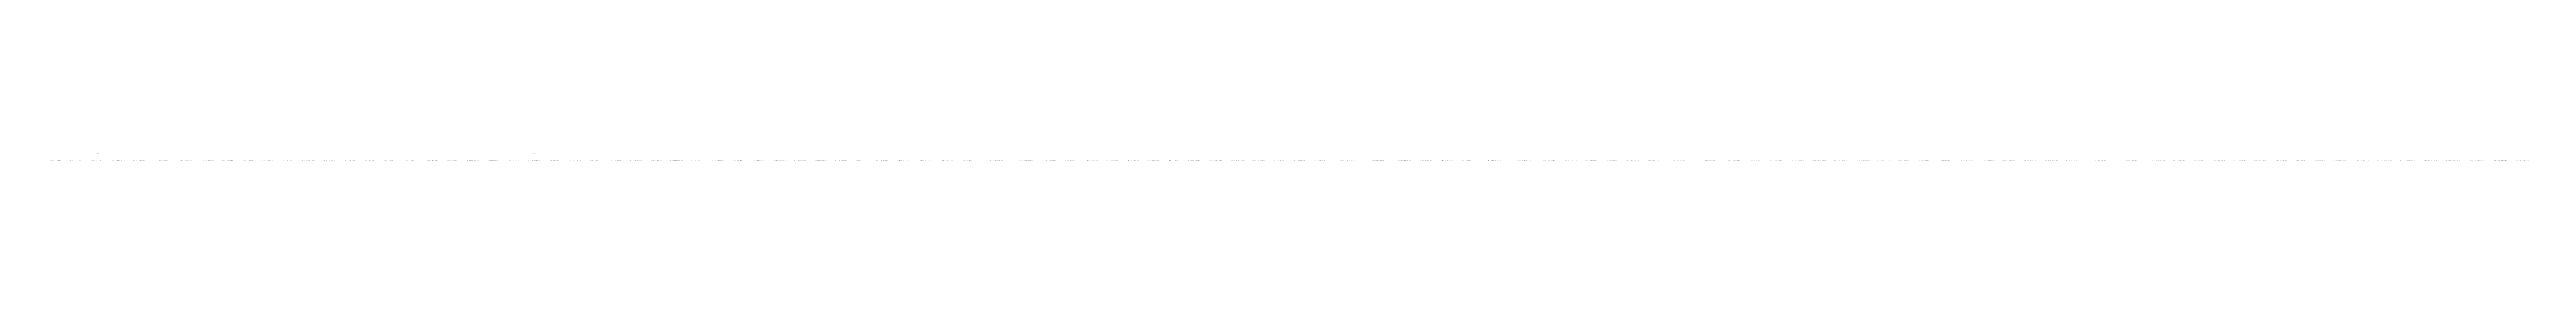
# Model space of a CAD drawing. Header units: inches. Extents: x -1146 to 223752, y 26431 to 27942.
# Drawn here: x -1146 to 223752, y 26431 to 26465 of the extents above; entities that cross this region are included whole.
import ezdxf

# ---------------------------------------------------------------- set-up
doc = ezdxf.new("R2010")
doc.units = ezdxf.units.IN
doc.header["$LTSCALE"] = 0.194989
doc.styles.add('Z-English', font='gbenor.shx', dxfattribs={"height": 10, "bigfont": 'hztxt.shx'})

msp = doc.modelspace()

# ---------------------------------------------------------------- texts
at = {"color": 3, "style": 'Z-English'}
for s, p in [('SUS304-2mm,4件', (2977, 27097)), ('SUS304-3mm,4件', (42668, 27099))]:
    msp.add_text(s, height=30, dxfattribs=at).set_placement(p)
at = {"color": 2, "style": 'Z-English'}
for s, p in [('2026-09-30·17·NO.474·0120127A·垫板02·4件·SUS304-拉丝', (-1148, 26431)), ('2026-09-30·18·NO.474·0120160A·连接板01·4件·SUS304-拉丝', (716, 26431)), ('2026-09-30·19·NO.474·0120201A00·输送腿01·4件·SUS304-拉丝', (2605, 26431)), ('2026-09-30·20·NO.474·0120203A·螺杆压板·8件·SUS304-拉丝', (4546, 26431)), ('2026-09-30·21·NO.474·0120526A·撑箱片·2件·SUS304-拉丝', (6407, 26431)), ('2026-09-30·22·NO.474·0120612A·连接板·2件·SUS304-拉丝', (8652, 26431)), ('2026-09-30·23·NO.474·0120731A00·箱输送腿·2件·SUS304-拉丝', (10736, 26431)), ('2026-09-30·24·NO.474·0120817B00·挡片·5件·SUS304-拉丝', (12649, 26431)), ('2026-09-30·25·NO.474·0120821A·挡片·24件·SUS304-拉丝', (14513, 26431)), ('2026-09-30·26·NO.474·0120822A·挡片·6件·65钢-镀镍', (16351, 26431)), ('2026-09-30·27·NO.474·0120841A00·挡片·1件·SUS304-拉丝', (18079, 26431)), ('2026-09-30·28·NO.474·0121403A·挡板·24件·SUS304-拉丝', (19943, 26431)), ('2026-09-30·29·NO.474·0121506A·皮带光电支架·2件·SUS304-拉丝', (21781, 26431)), ('2026-09-30·30·NO.474·0180181A·侧板01·4件·SUS304-拉丝', (23713, 26431)), ('2026-09-30·31·NO.474·0180185A·盖板·2件·SUS304-拉丝', (25618, 26431)), ('2026-09-30·32·NO.474·0180186A·盖板·2件·SUS304-拉丝', (27470, 26431)), ('2026-09-30·33·NO.474·0180189A·护栏支架01·2件·SUS304-拉丝', (29282, 26431)), ('2026-09-30·34·NO.474·0180190A·护栏01·2件·SUS304-拉丝', (31210, 26431)), ('2026-09-30·35·NO.474·0180550A·固定板·1件·SUS304-拉丝', (33074, 26431)), ('2026-09-30·36·NO.474·0180551A·固定板·1件·SUS304-拉丝', (34910, 26431)), ('2026-09-30·37·NO.474·0180613A·连接板·2件·SUS304-拉丝', (36746, 26431)), ('2026-09-30·38·NO.474·0180621A·护栏·2件·SUS304-拉丝', (38651, 26431)), ('2026-09-30·39·NO.474·0180625A·连接板·2件·SUS304-拉丝', (40462, 26431)), ('2026-09-30·40·NO.474·0180909A00·主真空管·1件·SUS304-拉丝', (42299, 26431)), ('2026-09-30·41·NO.474·0181301A00·底座·1件·SUS304-拉丝', (44212, 26431)), ('2026-09-30·42·NO.474·0181302A·压板·4件·SUS304-拉丝', (46076, 26431)), ('2026-09-30·43·NO.474·0183113A·连接件·4件·SUS304-拉丝', (47888, 26431)), ('2026-09-30·44·NO.474·0183114A·连接件·8件·SUS304-拉丝', (49724, 26431)), ('2026-09-30·45·NO.474·0183118A·连接板·4件·SUS304-拉丝', (51560, 26431)), ('2026-09-30·46·NO.474·0183139A·挡圈·8件·SUS304-拉丝', (53397, 26431)), ('2026-09-30·47·NO.474·0183142A·厚平垫圈·4件·SUS304-拉丝', (55208, 26431)), ('2026-09-30·48·NO.474·0183143A·气源支撑·8件·SUS304-拉丝', (57069, 26431)), ('2026-09-30·49·NO.474·0183146A·阀岛护板·1件·SUS304-拉丝', (59053, 26431)), ('2026-09-30·50·NO.474·0183147A·支撑件·2件·SUS304-拉丝', (60914, 26431)), ('2026-09-30·51·NO.474·0183151A·垫片·40件·SUS304-拉丝', (62751, 26431)), ('2026-09-30·52·NO.474·0184601A·护栏挡板·1件·SUS304-拉丝', (64589, 26431)), ('2026-09-30·53·NO.474·0184602A·护栏挡板·1件·SUS304-拉丝', (66450, 26431)), ('2026-09-30·54·NO.474·0184701A·护栏挡板·1件·SUS304-拉丝', (68311, 26431)), ('2026-09-30·55·NO.474·0184702A·护栏挡板·1件·SUS304-拉丝', (70172, 26431)), ('2026-09-30·56·NO.474·0185101A·护栏挡板·2件·SUS304-拉丝', (72033, 26431)), ('2026-09-30·57·NO.474·0185102A·护栏挡板·2件·SUS304-拉丝', (73894, 26431)), ('2026-09-30·58·NO.474·0185105A·护栏挡板-垂直10°·2件·SUS304-拉丝', (75755, 26431)), ('2026-09-30·59·NO.474·0185106A·护栏挡板-垂直10°·2件·SUS304-拉丝', (77753, 26431)), ('2026-09-30·60·NO.474·0185107A·护栏挡板-垂直10°·1件·SUS304', (79751, 26431)), ('2026-09-30·61·NO.474·0185108A·护栏挡板-垂直10°·1件·SUS304', (81685, 26431)), ('2026-09-30·62·NO.474·0185109A·护栏挡板-直段2000·2件·SUS304-拉丝', (84076, 26431)), ('2026-09-30·63·NO.474·0185110A·护栏挡板-直段2000·2件·SUS304-拉丝', (86846, 26431)), ('2026-09-30·64·NO.474·0185111A·护栏挡板·2件·SUS304-拉丝', (89159, 26431)), ('2026-09-30·65·NO.474·0185112A·护栏挡板·2件·SUS304-拉丝', (91020, 26431)), ('2026-09-30·66·NO.474·0185113A·护栏挡板·4件·SUS304-拉丝', (92881, 26431)), ('2026-09-30·67·NO.474·0185114A·护栏挡板·4件·SUS304-拉丝', (94742, 26431)), ('2026-09-30·68·NO.474·0185115A·护栏挡板·2件·SUS304-拉丝', (96604, 26431)), ('2026-09-30·69·NO.474·0185116A·护栏挡板·2件·SUS304-拉丝', (98465, 26431)), ('2026-09-30·72·NO.474·0185123A·支撑连接件·2件·SUS304-拉丝', (100326, 26431)), ('2026-09-30·73·NO.474·0185124A·支撑连接件·2件·SUS304-拉丝', (102211, 26431)), ('2026-09-30·74·NO.474·0185201A·护栏挡板-垂直10°·1件·SUS304-拉丝', (104097, 26431)), ('2026-09-30·75·NO.474·0185202A·护栏挡板-垂直10°·1件·SUS304-拉丝', (106095, 26431)), ('2026-09-30·76·NO.474·0185203A·护栏挡板·1件·SUS304-拉丝', (108094, 26431)), ('2026-09-30·77·NO.474·0185204A·护栏挡板·1件·SUS304-拉丝', (109955, 26431)), ('2026-09-30·78·NO.474·0185301A·护栏挡板·1件·SUS304-拉丝', (111849, 26431)), ('2026-09-30·79·NO.474·0185302A·护栏挡板·1件·SUS304-拉丝', (113743, 26431)), ('2026-09-30·80·NO.474·0185303A·护栏挡板-直段2000·1件·SUS304-拉丝', (116060, 26431)), ('2026-09-30·81·NO.474·0185304A·护栏挡板-直段2000·1件·SUS304-拉丝', (118830, 26431)), ('2026-09-30·82·NO.474·0185305A·护栏挡板·2件·SUS304-拉丝', (121306, 26431)), ('2026-09-30·83·NO.474·0185306A·护栏挡板·2件·SUS304-拉丝', (123252, 26431)), ('2026-09-30·86·NO.474·0185401A·护栏挡板·1件·SUS304-拉丝', (125113, 26431)), ('2026-09-30·87·NO.474·0185402A·护栏挡板·1件·SUS304-拉丝', (126974, 26431)), ('2026-09-30·88·NO.474·0185403A·护栏挡板-直段2000·1件·SUS304-拉丝', (129291, 26431)), ('2026-09-30·89·NO.474·0185404A·护栏挡板-直段2000·1件·SUS304-拉丝', (132061, 26431)), ('2026-09-30·90·NO.474·0185501A·护栏挡板·1件·SUS304-拉丝', (134491, 26431)), ('2026-09-30·91·NO.474·0185502A·护栏挡板·1件·SUS304-拉丝', (136469, 26431)), ('2026-09-30·94·NO.474·0185601A·护栏挡板·1件·SUS304-拉丝', (138330, 26431)), ('2026-09-30·95·NO.474·0185602A·护栏挡板·1件·SUS304-拉丝', (140191, 26431)), ('2026-09-30·98·NO.474·0185708A·支架·14件·SUS304-拉丝', (142052, 26431)), ('2026-09-30·99·NO.474·0185711A00·横撑·7件·SUS304-拉丝', (143890, 26431)), ('2026-09-30·100·NO.474·0185720A·侧板01·2件·SUS304-拉丝', (146287, 26431)), ('2026-09-30·101·NO.474·0185721A·侧板01·2件·SUS304-拉丝', (149052, 26431)), ('2026-09-30·102·NO.474·0185722A·侧板01·1件·SUS304-拉丝', (151284, 26431)), ('2026-09-30·103·NO.474·0185723A·侧板01·1件·SUS304-拉丝', (153174, 26431)), ('2026-09-30·104·NO.474·0185727A00·电机安装板·2件·SUS304-拉丝', (155064, 26431)), ('2026-09-30·105·NO.474·0185728A·气缸底座·1件·SUS304-拉丝', (157029, 26431)), ('2026-09-30·106·NO.474·0185729A·气缸底座连接件·1件·SUS304-拉丝', (158916, 26431)), ('2026-09-30·107·NO.474·0185730A·气缸底座连接件·1件·SUS304-拉丝', (160877, 26431)), ('2026-09-30·108·NO.474·0185731A·气缸底座连接件·1件·SUS304-拉丝', (162839, 26431)), ('2026-09-30·109·NO.474·0185732A·气缸护罩·2件·SUS304-拉丝', (164800, 26431)), ('2026-09-30·110·NO.474·0185733A·电机连接件·4件·SUS304-拉丝', (166687, 26431)), ('2026-09-30·111·NO.474·0185734A·传动支撑板·2件·SUS304-拉丝', (168599, 26431)), ('2026-09-30·112·NO.474·0185735A·传动护罩·2件·SUS304-拉丝', (170511, 26431)), ('2026-09-30·113·NO.474·0185736A·护罩固定件·2件·SUS304-拉丝', (172398, 26431)), ('2026-09-30·114·NO.474·0185737A·电机涨紧件·4件·SUS304-拉丝', (174310, 26431)), ('2026-09-30·115·NO.474·0185738A·滚筒固定件·16件·SUS304-拉丝', (176222, 26431)), ('2026-09-30·116·NO.474·0185739A·安装板·2件·SUS304-拉丝', (178160, 26431)), ('2026-09-30·117·NO.474·0185740A·输送连接件·14件·SUS304-拉丝', (180023, 26431)), ('2026-09-30·118·NO.474·0185742A·盖板·2件·SUS304-拉丝', (181961, 26431)), ('2026-09-30·119·NO.474·0185750A·侧板01·1件·SUS304-拉丝', (184449, 26431)), ('2026-09-30·120·NO.474·0185751A·侧板01·1件·SUS304-拉丝', (187450, 26431)), ('2026-09-30·121·NO.474·0185753A·食品盖板·2件·SUS304-拉丝', (189801, 26431)), ('2026-09-30·122·NO.474·0185754A·护罩·2件·SUS304-拉丝', (191688, 26431)), ('2026-09-30·123·NO.474·0185755A·连接件·2件·SUS304', (193526, 26431)), ('2026-09-30·124·NO.474·0185905A·安装板·4件·SUS304-拉丝', (195324, 26431)), ('2026-09-30·125·NO.474·0186020A·过渡板·4件·SUS304-拉丝', (197186, 26431)), ('2026-09-30·126·NO.474·0186021A·过渡板·4件·SUS304-拉丝', (199049, 26431)), ('2026-09-30·127·NO.474·0186023A·过渡板·6件·SUS304-拉丝', (200912, 26431)), ('2026-09-30·128·NO.474·0186033A·护罩·4件·SUS304-拉丝', (202774, 26431)), ('2026-09-30·129·NO.474·0186034A·护罩·2件', (204612, 26431)), ('2026-09-30·130·NO.474·1190107A00·支架底座·14件·SUS304-拉丝', (206212, 26431)), ('2026-09-30·133·NO.474·1431212A·盖板·6件·SUS304-拉丝·老图NO.360', (208177, 26431)), ('2026-09-30·134·NO.474·1431213A·盖板·6件·SUS304-拉丝·老图NO.360', (210232, 26431)), ('2026-09-30·135·NO.474·1431220A·过渡板·2件·SUS304-拉丝·老图NO.360', (212288, 26431)), ('2026-09-30·136·NO.474·1431221A·过渡板·2件·SUS304-拉丝·老图NO.360', (214367, 26431)), ('2026-09-30·137·NO.474·1431225A·涨紧板·6件·SUS304-拉丝·老图NO.360', (216447, 26431)), ('2026-09-30·138·NO.474·1431226A·安装板·24件·SUS304-拉丝·老图NO.360', (218527, 26431)), ('2026-09-30·139·NO.474·1431333A·护罩支架·6件·SUS304-拉丝·老图NO.360', (220633, 26431)), ('2026-09-30·140·NO.474·1530201A·支座·30件·SUS304-拉丝·老图NO.427', (222737, 26431))]:
    msp.add_text(s, height=30, dxfattribs=at).set_placement(p)

doc.saveas('drawing.dxf')
